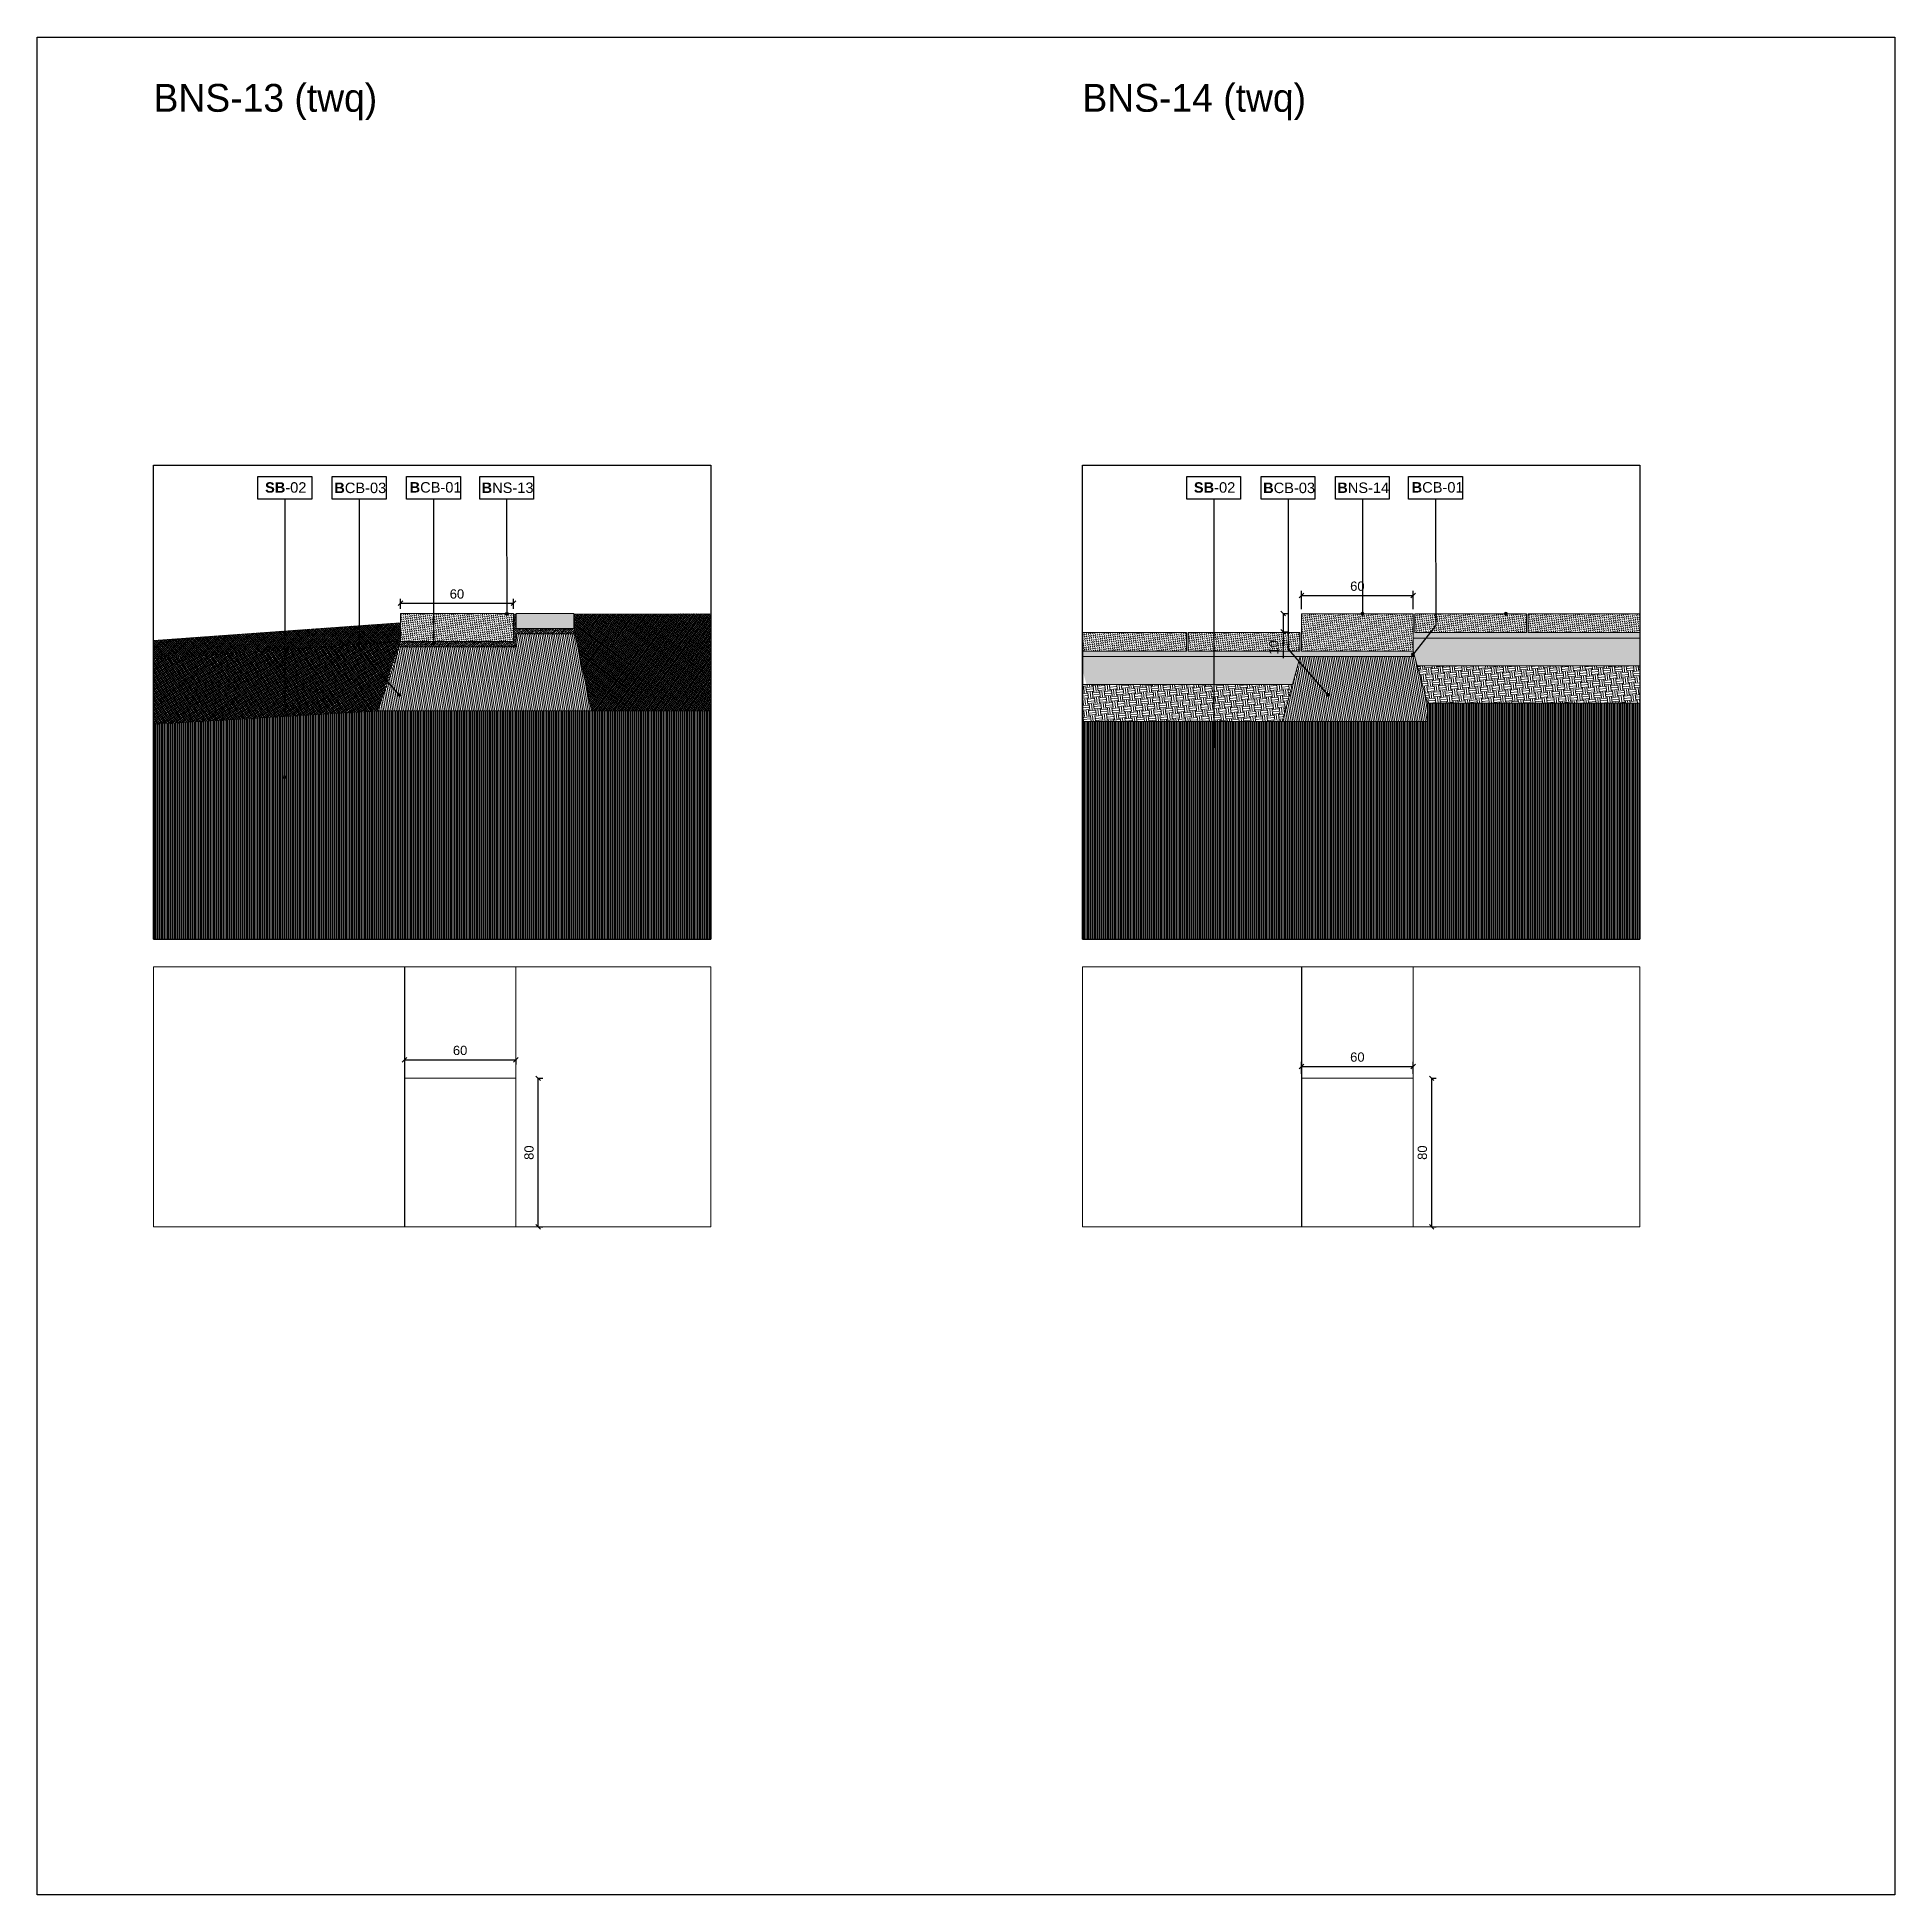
# Model space of a CAD drawing. Header units: metres. Extents: x -325 to 301, y -147 to 149.
# Drawn here: x 240.92 to 250.92, y 63.46 to 73.46 of the extents above; entities that cross this region are included whole.
import ezdxf

# ---------------------------------------------------------------- set-up
doc = ezdxf.new("R2010")
doc.units = ezdxf.units.M
doc.layers.get('Defpoints').update_dxf_attribs({"lineweight": 13})
doc.layers.add('-aux', color=50, linetype='Continuous', plot=False)
doc.layers.add('02-L-AUX', color=2, linetype='Continuous', plot=False)
for name, color, linetype, true_color in [('0-TX-1_25', 7, 'Continuous', 0x3f4f7f), ('3-TR-paviment fort', 7, 'Continuous', 0xd1d1d1), ('EIT_3 TR sorra', 7, 'Continuous', 0xd8ceb0)]:
    doc.layers.add(name, color=color, linetype=linetype, true_color=true_color)
for name, color, linetype, lineweight, true_color in [('02-L-Joints-Paviment_07_Natural Stone', 7, 'Continuous', 5, 0x998833), ('03-TR-Paviment_02_Sealed Gravel', 7, 'Continuous', 5, 0xd4be8c), ('03-TR-Paviment_08_Natural Stone Bleachers', 7, 'Continuous', 5, 0xafad9d), ('3-TR tot_u', 7, 'Continuous', 5, 0x787878)]:
    doc.layers.add(name, color=color, linetype=linetype, lineweight=lineweight, true_color=true_color)
for name, color, linetype in [('02-L-Stair-Terraces', 6, 'Continuous'), ('1-SECCIÓ', 1, 'Continuous'), ('A-KEYPLAN_HATCH', 7, 'Continuous'), ('A_TEXT_2', 7, 'Continuous'), ('EIT_0 Llegenda', 7, 'Continuous'), ('EIT_3 TR terra vegetal', 45, 'Continuous')]:
    doc.layers.add(name, color=color, linetype=linetype)
for name, color, linetype, lineweight in [('1-CM', 7, 'Continuous', 0), ('2-L-Projecció', 252, 'Continuous', 0), ('2-L-secció', 1, 'Continuous', 0), ('3-TR Formigó', 252, 'Continuous', 0), ('3-TR Seleccionat', 44, 'Continuous', 0), ('3-TR Tot-u', 37, 'Continuous', 0), ('3-TR-recebo', 252, 'Continuous', 0)]:
    doc.layers.add(name, color=color, linetype=linetype, lineweight=lineweight)
doc.styles.get("Standard").update_dxf_attribs({"font": 'arial.ttf'})
doc.styles.add('x-llegenda materials$0$ENGRAVERS', font='TT0586M.TTF')
doc.dimstyles.new('ISO-25', dxfattribs={"dimtxt": 0.1, "dimasz": 0.1, "dimexe": 0.1, "dimexo": 0.1, "dimgap": 0.1, "dimtad": 1, "dimdec": 0, "dimlfac": 100, "dimzin": 9, "dimtxsty": 'Standard', "dimblk": 'OBLIQUE', "dimcen": 0.1, "dimadec": 0, "dimazin": 0, "dimtfac": 1, "dimtdec": 0, "dimtmove": 0, "dimatfit": 3, "dimldrblk": 'OBLIQUE', "dimfxl": 1, "dimarcsym": 0})

msp = doc.modelspace()

# ---------------------------------------------------------------- texts
at = {"layer": 'EIT_0 Llegenda', "char_height": 0.15, "width": 19.2101, "attachment_point": 1, "style": 'x-llegenda materials$0$ENGRAVERS'}
for s, insert in [('BNS-13 (twq)', (241.549, 73.205)), ('BNS-14 (twq)', (246.549, 73.205))]:
    msp.add_mtext(s, dxfattribs=dict(at, insert=insert))

# ---------------------------------------------------------------- blocks, each defined once
blk = doc.blocks.new('hatch keyplan 2')
at = {"layer": 'A-KEYPLAN_HATCH'}
blk.add_lwpolyline([(0, 0.00548), (0.01287, 0.00548), (0.01287, 0), (0, 0)], close=True, dxfattribs=at)
blk = doc.blocks.new('hatch keyplan')
at = {"layer": 'A-KEYPLAN_HATCH'}
blk.add_blockref('hatch keyplan 2', (1.43058, 0.85215), dxfattribs=at)
blk = doc.blocks.new('SB-02')
at = {"layer": 'A-KEYPLAN_HATCH'}
blk.add_blockref('hatch keyplan', (-1.43058, -0.85215), dxfattribs=at)
at = {"layer": 'A_TEXT_2', "insert": (-0.0008, 0.00408), "char_height": 0.0025, "attachment_point": 1}
blk.add_mtext_dynamic_manual_height_columns('\\pi0.00249;{\\fArial|b1|i0|c0|p34;SB}-02', width=0.0145619, gutter_width=0.015, heights=[0], dxfattribs=at)
blk = doc.blocks.new('B-CB01')
at = {"layer": 'A-KEYPLAN_HATCH'}
blk.add_blockref('hatch keyplan', (-1.43058, -0.85215), dxfattribs=at)
at = {"layer": 'A_TEXT_2', "insert": (-0.0008, 0.00411), "char_height": 0.0025, "attachment_point": 1}
blk.add_mtext_dynamic_manual_height_columns('\\pi0.00152;{\\fArial|b1|i0|c0|p34;B}CB-01', width=0.0145619, gutter_width=0.015, heights=[0], dxfattribs=at)
blk = doc.blocks.new('_Oblique')
at = {"color": 0, "lineweight": -2}
blk.add_line((-0.5, -0.5), (0.5, 0.5), dxfattribs=at)
blk = doc.blocks.new('*D937')
at = {"layer": '0-TX-1_25', "color": 0, "lineweight": -2, "transparency": 16777216}
for p, q in [((242.899, 67.952), (242.899, 67.927)), ((242.899, 67.952), (243.499, 67.952)), ((243.499, 67.952), (243.499, 67.927))]:
    blk.add_line(p, q, dxfattribs=at)
at = {"layer": 'Defpoints', "color": 0, "transparency": 16777216}
for p in [(242.899, 67.952), (243.499, 67.952), (243.499, 67.952)]:
    blk.add_point(p, dxfattribs=at)
at = {"layer": '0-TX-1_25', "color": 0, "lineweight": -2, "transparency": 16777216, "xscale": 0.025, "yscale": 0.025, "zscale": 0.025, "rotation": 180}
blk.add_blockref('_Oblique', (242.899, 67.952), dxfattribs=at)
at = {"layer": '0-TX-1_25', "color": 0, "lineweight": -2, "transparency": 16777216, "xscale": 0.025, "yscale": 0.025, "zscale": 0.025}
blk.add_blockref('_Oblique', (243.499, 67.952), dxfattribs=at)
at = {"layer": '0-TX-1_25', "color": 0, "transparency": 16777216, "insert": (243.199, 68.002), "char_height": 0.05, "width": 0.05195, "attachment_point": 5}
blk.add_mtext('60', dxfattribs=at)
blk = doc.blocks.new('*D938')
at = {"layer": '0-TX-1_25', "color": 0, "lineweight": -2, "transparency": 16777216}
for p, q in [((243.62, 67.852), (243.645, 67.852)), ((243.62, 67.052), (243.62, 67.852)), ((243.62, 67.052), (243.645, 67.052))]:
    blk.add_line(p, q, dxfattribs=at)
at = {"layer": 'Defpoints', "color": 0, "transparency": 16777216}
for p in [(243.62, 67.852), (243.62, 67.852), (243.62, 67.052)]:
    blk.add_point(p, dxfattribs=at)
at = {"layer": '0-TX-1_25', "color": 0, "lineweight": -2, "transparency": 16777216, "xscale": 0.025, "yscale": 0.025, "zscale": 0.025}
for p, rotation in [((243.62, 67.852), 90), ((243.62, 67.052), 270)]:
    blk.add_blockref('_Oblique', p, dxfattribs=dict(at, rotation=rotation))
at = {"layer": '0-TX-1_25', "color": 0, "transparency": 16777216, "insert": (243.57, 67.452), "char_height": 0.05, "attachment_point": 5, "rotation": 90}
blk.add_mtext('80', dxfattribs=at)
blk = doc.blocks.new('B-CB03')
at = {"layer": 'A-KEYPLAN_HATCH'}
blk.add_blockref('hatch keyplan', (-1.43058, -0.85215), dxfattribs=at)
at = {"layer": 'A_TEXT_2', "insert": (-0.0008, 0.00398), "char_height": 0.0025, "attachment_point": 1}
blk.add_mtext_dynamic_manual_height_columns('\\pi0.00128;{\\fArial|b1|i0|c0|p34;B}CB-03', width=0.0145619, gutter_width=0.015, heights=[0], dxfattribs=at)
blk = doc.blocks.new('POINT')
at = {"layer": '0-TX-1_25'}
h = blk.add_hatch(dxfattribs=at)
h.set_pattern_fill('ANGLE', color=256)
h.set_pattern_definition([(0, (-83.747, -12.726), (0, 6.985), [5.08, -1.905]), (90, (-83.747, -12.726), (-6.985, 4e-16), [5.08, -1.905])])
edge = h.paths.add_edge_path()
edge.add_arc((0, 0), 0.0075, 0, 360)
h = blk.add_hatch(color=256, dxfattribs=at)
h.dxf.hatch_style = 1
edge = h.paths.add_edge_path()
edge.add_arc((0, 0), 0.0075, 0, 360)
blk.add_circle((0, 0), 0.0075, dxfattribs=at)
blk = doc.blocks.new('*D939')
at = {"layer": '0-TX-1_25', "color": 0, "lineweight": -2, "transparency": 16777216}
for p, q in [((242.878, 70.379), (242.878, 70.434)), ((242.878, 70.409), (243.486, 70.409)), ((243.486, 70.379), (243.486, 70.434))]:
    blk.add_line(p, q, dxfattribs=at)
at = {"layer": 'Defpoints', "color": 0, "transparency": 16777216}
for p in [(243.486, 70.409), (242.878, 70.354), (243.486, 70.354, 0)]:
    blk.add_point(p, dxfattribs=at)
at = {"layer": '0-TX-1_25', "color": 0, "lineweight": -2, "transparency": 16777216, "xscale": 0.025, "yscale": 0.025, "zscale": 0.025, "rotation": 180}
blk.add_blockref('_Oblique', (242.878, 70.409), dxfattribs=at)
at = {"layer": '0-TX-1_25', "color": 0, "lineweight": -2, "transparency": 16777216, "xscale": 0.025, "yscale": 0.025, "zscale": 0.025}
blk.add_blockref('_Oblique', (243.486, 70.409), dxfattribs=at)
at = {"layer": '0-TX-1_25', "color": 0, "transparency": 16777216, "insert": (243.182, 70.459), "char_height": 0.05, "attachment_point": 5}
blk.add_mtext('60', dxfattribs=at)
blk = doc.blocks.new('BNS-13')
at = {"layer": 'A-KEYPLAN_HATCH', "xscale": 0.7124947396918078, "yscale": 0.7124947396918078, "zscale": 0.7124947396918078}
blk.add_blockref('hatch keyplan', (-1.01928, -0.60715), dxfattribs=at)
at = {"layer": 'A_TEXT_2', "insert": (0.00031, 0.00286), "char_height": 0.0017812, "attachment_point": 1}
blk.add_mtext_dynamic_manual_height_columns('{\\fArial|b1|i0|c0|p34;B}NS-13', width=0.0103753, gutter_width=0.01069, heights=[0], dxfattribs=at)
blk = doc.blocks.new('*D940')
at = {"layer": '0-TX-1_25', "color": 0, "lineweight": -2, "transparency": 16777216}
for p, q in [((248.429, 67.852), (248.454, 67.852)), ((248.429, 67.052), (248.429, 67.852)), ((248.429, 67.052), (248.454, 67.052))]:
    blk.add_line(p, q, dxfattribs=at)
at = {"layer": 'Defpoints', "color": 0, "transparency": 16777216}
for p in [(248.429, 67.852), (248.429, 67.852), (248.429, 67.052)]:
    blk.add_point(p, dxfattribs=at)
at = {"layer": '0-TX-1_25', "color": 0, "lineweight": -2, "transparency": 16777216, "xscale": 0.025, "yscale": 0.025, "zscale": 0.025}
for p, rotation in [((248.429, 67.852), 90), ((248.429, 67.052), 270)]:
    blk.add_blockref('_Oblique', p, dxfattribs=dict(at, rotation=rotation))
at = {"layer": '0-TX-1_25', "color": 0, "transparency": 16777216, "insert": (248.379, 67.452), "char_height": 0.05, "attachment_point": 5, "rotation": 90}
blk.add_mtext('80', dxfattribs=at)
blk = doc.blocks.new('*D941')
at = {"layer": '0-TX-1_25', "color": 0, "lineweight": -2, "transparency": 16777216}
for p, q in [((247.629, 70.355), (247.654, 70.355)), ((247.629, 70.355), (247.629, 70.255)), ((247.629, 70.255), (247.654, 70.255)), ((247.629, 70.255), (247.629, 70.114))]:
    blk.add_line(p, q, dxfattribs=at)
at = {"layer": 'Defpoints', "color": 0, "transparency": 16777216}
for p in [(247.629, 70.355), (247.629, 70.255), (247.629, 70.255)]:
    blk.add_point(p, dxfattribs=at)
at = {"layer": '0-TX-1_25', "color": 0, "lineweight": -2, "transparency": 16777216, "xscale": 0.025, "yscale": 0.025, "zscale": 0.025}
for p, rotation in [((247.629, 70.355), 90), ((247.629, 70.255), 270)]:
    blk.add_blockref('_Oblique', p, dxfattribs=dict(at, rotation=rotation))
at = {"layer": '0-TX-1_25', "color": 0, "transparency": 16777216, "insert": (247.579, 70.172), "char_height": 0.05, "attachment_point": 5, "rotation": 90}
blk.add_mtext('10', dxfattribs=at)
blk = doc.blocks.new('*D942')
at = {"layer": '0-TX-1_25', "color": 0, "lineweight": -2, "transparency": 16777216}
for p, q in [((247.729, 70.377), (247.729, 70.476)), ((247.729, 70.451), (248.329, 70.451)), ((248.329, 70.377), (248.329, 70.476))]:
    blk.add_line(p, q, dxfattribs=at)
at = {"layer": 'Defpoints', "color": 0, "transparency": 16777216}
for p in [(248.329, 70.451), (247.729, 70.352), (248.329, 70.352)]:
    blk.add_point(p, dxfattribs=at)
at = {"layer": '0-TX-1_25', "color": 0, "lineweight": -2, "transparency": 16777216, "xscale": 0.025, "yscale": 0.025, "zscale": 0.025, "rotation": 180}
blk.add_blockref('_Oblique', (247.729, 70.451), dxfattribs=at)
at = {"layer": '0-TX-1_25', "color": 0, "lineweight": -2, "transparency": 16777216, "xscale": 0.025, "yscale": 0.025, "zscale": 0.025}
blk.add_blockref('_Oblique', (248.329, 70.451), dxfattribs=at)
at = {"layer": '0-TX-1_25', "color": 0, "transparency": 16777216, "insert": (248.029, 70.501), "char_height": 0.05, "attachment_point": 5}
blk.add_mtext('60', dxfattribs=at)
blk = doc.blocks.new('*D943')
at = {"layer": '0-TX-1_25', "color": 0, "lineweight": -2, "transparency": 16777216}
for p, q in [((247.729, 67.877), (247.729, 67.94)), ((247.729, 67.915), (248.329, 67.915)), ((248.329, 67.877), (248.329, 67.94))]:
    blk.add_line(p, q, dxfattribs=at)
at = {"layer": 'Defpoints', "color": 0, "transparency": 16777216}
for p in [(248.329, 67.915), (247.729, 67.852), (248.329, 67.852)]:
    blk.add_point(p, dxfattribs=at)
at = {"layer": '0-TX-1_25', "color": 0, "lineweight": -2, "transparency": 16777216, "xscale": 0.025, "yscale": 0.025, "zscale": 0.025, "rotation": 180}
blk.add_blockref('_Oblique', (247.729, 67.915), dxfattribs=at)
at = {"layer": '0-TX-1_25', "color": 0, "lineweight": -2, "transparency": 16777216, "xscale": 0.025, "yscale": 0.025, "zscale": 0.025}
blk.add_blockref('_Oblique', (248.329, 67.915), dxfattribs=at)
at = {"layer": '0-TX-1_25', "color": 0, "transparency": 16777216, "insert": (248.029, 67.966), "char_height": 0.05, "attachment_point": 5}
blk.add_mtext('60', dxfattribs=at)
blk = doc.blocks.new('BNS.14')
at = {"layer": 'A-KEYPLAN_HATCH', "xscale": 0.7124947396918078, "yscale": 0.7124947396918078, "zscale": 0.7124947396918078}
blk.add_blockref('hatch keyplan', (-1.01928, -0.60715), dxfattribs=at)
at = {"layer": 'A_TEXT_2', "insert": (0.00031, 0.00286), "char_height": 0.0017812, "attachment_point": 1}
blk.add_mtext_dynamic_manual_height_columns('{\\fArial|b1|i0|c0|p34;B}NS-14', width=0.0103753, gutter_width=0.01069, heights=[0], dxfattribs=at)

# ---------------------------------------------------------------- dimensions: what is measured, and where the dimension line sits
at = {"layer": '0-TX-1_25'}
for base, p1, p2, picture, middle in [((248.329, 70.451), (247.729, 70.352), (248.329, 70.352), '*D942', (248.029, 70.501)), ((248.329, 67.915), (247.729, 67.852), (248.329, 67.852), '*D943', (248.029, 67.966))]:
    dim = msp.add_linear_dim(base=base, p1=p1, p2=p2, dimstyle='ISO-25', override={"dimtxt": 0.05, "dimasz": 0.025, "dimexe": 0.025, "dimexo": 0.025, "dimgap": 0.025, "dimblk1": 'Oblique', "dimblk2": 'Oblique', "dimsah": 1, "dimfxl": 0.1, "dimfxlon": 1, "dimarcsym": 1}, dxfattribs=at)
    dim.commit()
    dim.dimension.update_dxf_attribs({"geometry": picture, "text_midpoint": middle})
for base, p1, p2, picture, middle in [((243.486, 70.409), (242.878, 70.354), (243.486, 70.354, 0), '*D939', (243.182, 70.459)), ((243.499, 67.952), (242.899, 67.952), (243.499, 67.952), '*D937', (243.199, 68.002))]:
    dim = msp.add_linear_dim(base=base, p1=p1, p2=p2, text='60', dimstyle='ISO-25', override={"dimtxt": 0.05, "dimasz": 0.025, "dimexe": 0.025, "dimexo": 0.025, "dimgap": 0.025, "dimblk1": 'Oblique', "dimblk2": 'Oblique', "dimsah": 1, "dimfxl": 0.1, "dimfxlon": 1, "dimarcsym": 1}, dxfattribs=at)
    dim.commit()
    dim.dimension.update_dxf_attribs({"geometry": picture, "text_midpoint": middle})
for base, p1, p2, picture, middle in [((247.629, 70.255), (247.629, 70.355), (247.629, 70.255), '*D941', (247.579, 70.172)), ((243.62, 67.852), (243.62, 67.052), (243.62, 67.852), '*D938', (243.57, 67.452)), ((248.429, 67.852), (248.429, 67.052), (248.429, 67.852), '*D940', (248.379, 67.452))]:
    dim = msp.add_linear_dim(base=base, p1=p1, p2=p2, angle=90, dimstyle='ISO-25', override={"dimtxt": 0.05, "dimasz": 0.025, "dimexe": 0.025, "dimexo": 0.025, "dimgap": 0.025, "dimblk1": 'Oblique', "dimblk2": 'Oblique', "dimsah": 1, "dimfxl": 0.1, "dimfxlon": 1, "dimarcsym": 1}, dxfattribs=at)
    dim.commit()
    dim.dimension.update_dxf_attribs({"geometry": picture, "text_midpoint": middle})

# ---------------------------------------------------------------- hatches: boundary and pattern name
at = {"layer": '03-TR-Paviment_02_Sealed Gravel'}
h = msp.add_hatch(dxfattribs=at)
h.set_pattern_fill('_USER', color=256, scale=0.008, angle=234.1752, style=0, double=1, pattern_type=0)
h.set_pattern_definition([(234.17524389634, (419711.089566, 4594371.2788515), (0.006486487979183, -0.004682464489553), []), (324.17524389634, (419711.089566, 4594371.2788515), (0.004682464489553, 0.006486487979183), [])])
h.paths.add_polyline_path([(243.907, 69.83), (243.817, 70.244), (243.811, 70.35), (244.549, 70.352), (244.549, 69.83)])
at = {"layer": '03-TR-Paviment_08_Natural Stone Bleachers', "extrusion": (-4.31295e-06, 1.2847e-09, 1)}
h = msp.add_hatch(dxfattribs=at)
h.set_pattern_fill('DASH', color=256, scale=0.00261084836, angle=233, style=0, double=1)
h.paths.add_polyline_path([(242.878, 70.354), (242.878, 70.204), (243.486, 70.204), (243.486, 70.354)])
at = {"layer": '03-TR-Paviment_08_Natural Stone Bleachers'}
h = msp.add_hatch(dxfattribs=at)
h.set_pattern_fill('DASH', color=256, scale=0.00261084836, angle=233, style=0, double=1)
h.paths.add_polyline_path([(248.329, 70.152), (248.329, 70.352), (247.729, 70.352), (247.729, 70.152)])
h = msp.add_hatch(dxfattribs=at)
h.set_pattern_fill('DASH', color=256, scale=0.00261084836, angle=233, style=0, double=1)
h.paths.add_polyline_path([(248.939, 70.252), (248.939, 70.352), (248.339, 70.352), (248.339, 70.252)])
h = msp.add_hatch(dxfattribs=at)
h.set_pattern_fill('DASH', color=256, scale=0.00261084836, angle=233, style=0, double=1)
h.paths.add_polyline_path([(249.549, 70.252), (249.549, 70.352), (248.949, 70.352), (248.949, 70.252)])
h = msp.add_hatch(dxfattribs=at)
h.set_pattern_fill('DASH', color=256, scale=0.002611, angle=233, style=0, double=1)
h.set_pattern_definition([(233, (139.2538435, 38.613596), (0.0016315323, -0.0116089556), [0.0082894435, -0.0082894435])])
h.paths.add_polyline_path([(246.549, 70.252), (246.549, 70.152), (247.109, 70.152), (247.109, 70.252)])
h = msp.add_hatch(dxfattribs=at)
h.set_pattern_fill('DASH', color=256, scale=0.00261084836, angle=233, style=0, double=1)
h.paths.add_polyline_path([(247.719, 70.152), (247.719, 70.252), (247.119, 70.252), (247.119, 70.152)])
at = {"layer": '3-TR Formigó'}
h = msp.add_hatch(dxfattribs=at)
h.set_pattern_fill('ANSI31', color=256, scale=0.003, angle=234.1746, style=0)
h.set_pattern_definition([(279.1746, (243.048252, 70.073813), (0.00940315, 0.0015187), [])])
h.paths.add_polyline_path([(243.817, 70.244), (243.501, 70.244), (243.501, 70.174), (242.87, 70.175), (242.843, 70.074), (242.755, 69.83), (243.907, 69.83)])
h = msp.add_hatch(dxfattribs=at)
h.set_pattern_fill('ANSI31', color=256, scale=0.003, angle=234.1752, style=0)
h.set_pattern_definition([(279.1752, (247.700956, 69.650811), (0.00940313, 0.00151881), [])])
h.paths.add_polyline_path([(247.625, 69.772), (248.406, 69.772), (248.406, 69.872), (248.337, 70.122), (247.721, 70.122)])
at = {"layer": '3-TR Seleccionat'}
h = msp.add_hatch(dxfattribs=at)
h.set_pattern_fill('ANSI31', color=256, scale=0.002, angle=45, style=0)
h.set_pattern_definition([(90, (206.0504134, 16.56044), (-0.00635, 0), [])])
h.paths.add_polyline_path([(241.548, 68.602), (244.549, 68.602), (244.549, 69.83), (242.755, 69.83), (241.541, 69.758)])
h = msp.add_hatch(dxfattribs=at)
h.set_pattern_fill('ANSI31', color=256, scale=0.002, angle=225, style=0)
h.set_pattern_definition([(270, (246.3976476, 69.409265), (0.00635, -2e-18), [])])
h.paths.add_polyline_path([(246.549, 68.602), (249.549, 68.602), (249.549, 69.872), (248.406, 69.872), (248.406, 69.772), (246.549, 69.772)])
at = {"layer": '3-TR Tot-u'}
h = msp.add_hatch(dxfattribs=at)
h.set_pattern_fill('EARTH', color=256, scale=0.005, angle=-84.0741)
h.set_pattern_definition([(275.925852, (141.40025, 38.713596), (0.034858251, -0.028302426), [0.03175, -0.03175]), (275.925852, (141.41209, 38.714825), (0.034858251, -0.028302426), [0.03175, -0.03175]), (275.925852, (141.423934, 38.716055), (0.034858251, -0.028302426), [0.03175, -0.03175]), (5.925852, (141.42829, 38.712517), (0.028302426, 0.034858251), [0.03175, -0.03175]), (5.925852, (141.42952, 38.700674), (0.028302426, 0.034858251), [0.03175, -0.03175]), (5.925852, (141.43075, 38.688832), (0.028302426, 0.034858251), [0.03175, -0.03175])])
h.paths.add_polyline_path([(248.351, 70.072), (248.406, 69.872), (249.549, 69.872), (249.549, 70.072)])
h = msp.add_hatch(dxfattribs=at)
h.set_pattern_fill('EARTH', color=256, scale=0.005, angle=-84.0741)
h.set_pattern_definition([(275.925852, (139.543724, 38.613596), (0.034858251, -0.028302426), [0.03175, -0.03175]), (275.925852, (139.555566, 38.614825), (0.034858251, -0.028302426), [0.03175, -0.03175]), (275.925852, (139.56741, 38.616055), (0.034858251, -0.028302426), [0.03175, -0.03175]), (5.925852, (139.571766, 38.612517), (0.028302426, 0.034858251), [0.03175, -0.03175]), (5.925852, (139.572995, 38.600674), (0.028302426, 0.034858251), [0.03175, -0.03175]), (5.925852, (139.574225, 38.588832), (0.028302426, 0.034858251), [0.03175, -0.03175])])
h.paths.add_polyline_path([(246.549, 69.972), (246.549, 69.772), (247.625, 69.772), (247.68, 69.972)])
at = {"layer": '3-TR tot_u'}
h = msp.add_hatch(dxfattribs=at)
h.set_pattern_fill('AR-CONC', color=256, scale=0.00025, angle=92.9928)
h.set_pattern_definition([(142.992814, (141.345588, 38.713596), (0.001601339, 0.045692094), [0.0047625, -0.0523875]), (87.992814, (141.34559, 38.713596), (-0.047239044, -0.011292642), [0.00381, -0.041910146]), (193.44426, (141.34572, 38.717404), (-0.045637704, 0.034399452), [0.004047502, -0.044522561]), (139.177014, (141.332905, 38.712933), (0.00695794, 0.068226093), [0.00714375, -0.07858125]), (189.62837, (141.333485, 38.71862), (-0.064870924, 0.05604051), [0.006071256, -0.0667839]), (84.176966, (141.332905, 38.71293), (-0.064870924, 0.05604051), [0.00571499, -0.062864933]), (113.992814, (141.335744, 38.71944), (0.023552455, 0.039186736), [0.0047625, -0.0523875]), (58.992814, (141.335744, 38.71944), (-0.04679087, 0.013025288), [0.00381, -0.04191]), (164.44426, (141.337707, 38.722706), (-0.023238414, 0.052212023), [0.004047502, -0.044522484]), (130.492814, (141.345588, 38.713596), (-0.021150243, -0.000332572), [0, -0.041402, 0, -0.042545, 0, -0.04206875]), (100.492814, (141.345588, 38.713596), (-0.02588316, 0.0153745068), [0, -0.024257, 0, -0.0404495, 0, -0.01603375]), (60.492814, (141.346327, 38.699455), (-0.0003395879, 0.033926191), [0, -0.015875, 0, -0.04953, 0, -0.0657225]), (50.492814, (141.34666, 38.693114), (-0.0082814355, 0.036649903), [0, -0.0206375, 0, -0.032893, 0, -0.0466725])])
h.paths.add_polyline_path([(248.329, 70.222), (248.329, 70.152), (248.351, 70.072), (249.549, 70.072), (249.549, 70.222)])
h = msp.add_hatch(dxfattribs=at)
h.set_pattern_fill('AR-CONC', color=256, scale=0.00025, angle=92.9928)
h.set_pattern_definition([(142.992814, (139.565588, 38.61361), (0.001601339, 0.045692094), [0.0047625, -0.0523875]), (87.992814, (139.56559, 38.61361), (-0.047239044, -0.011292642), [0.00381, -0.041910146]), (193.44426, (139.56572, 38.617418), (-0.045637704, 0.034399452), [0.004047502, -0.044522561]), (139.177014, (139.552905, 38.612947), (0.00695794, 0.068226093), [0.00714375, -0.07858125]), (189.62837, (139.553485, 38.61863), (-0.064870924, 0.05604051), [0.006071256, -0.0667839]), (84.176966, (139.552905, 38.61295), (-0.064870924, 0.05604051), [0.00571499, -0.062864933]), (113.992814, (139.555744, 38.619454), (0.023552455, 0.039186736), [0.0047625, -0.0523875]), (58.992814, (139.555744, 38.619454), (-0.04679087, 0.013025288), [0.00381, -0.04191]), (164.44426, (139.557707, 38.62272), (-0.023238414, 0.052212023), [0.004047502, -0.044522484]), (130.492814, (139.565588, 38.61361), (-0.021150243, -0.000332572), [0, -0.041402, 0, -0.042545, 0, -0.04206875]), (100.492814, (139.565588, 38.61361), (-0.02588316, 0.0153745068), [0, -0.024257, 0, -0.0404495, 0, -0.01603375]), (60.492814, (139.566327, 38.599469), (-0.0003395879, 0.033926191), [0, -0.015875, 0, -0.04953, 0, -0.0657225]), (50.492814, (139.56666, 38.593127), (-0.0082814355, 0.036649903), [0, -0.0206375, 0, -0.032893, 0, -0.0466725])])
h.paths.add_polyline_path([(246.549, 70.122), (246.549, 70.052), (246.571, 69.972), (247.68, 69.972), (247.721, 70.122)])
at = {"layer": '3-TR-paviment fort', "extrusion": (-4.31295e-06, 1.2847e-09, 1)}
msp.add_hatch(color=256, dxfattribs=at).paths.add_polyline_path([(243.811, 70.354), (243.811, 70.274), (243.501, 70.274), (243.501, 70.354)])
at = {"layer": '3-TR-recebo'}
h = msp.add_hatch(dxfattribs=at)
h.set_pattern_fill('_USER', color=256, scale=0.008, angle=229.8686, style=0, double=1, pattern_type=0)
h.set_pattern_definition([(229.8686, (241.862167, 71.055778), (0.006116544, -0.005156344), []), (319.8686, (241.862167, 71.055778), (0.005156344, 0.006116544), [])])
h.paths.add_polyline_path([(242.878, 70.266), (242.878, 70.204), (242.439, 70.172), (241.549, 70.109), (241.549, 70.208), (241.747, 70.223), (242.415, 70.271), (242.878, 70.304)])
at = {"layer": 'EIT_3 TR sorra'}
h = msp.add_hatch(dxfattribs=at)
h.set_pattern_fill('ANSI36', color=256, scale=0.0025515109, angle=-0.56745428, style=0, double=1)
h.paths.add_polyline_path([(243.486, 70.244), (243.486, 70.354), (243.501, 70.354), (243.501, 70.274), (243.811, 70.274), (243.817, 70.245), (243.501, 70.244), (243.501, 70.174), (242.87, 70.175), (242.878, 70.204), (243.486, 70.204)])
h = msp.add_hatch(dxfattribs=at)
h.set_pattern_fill('ANSI36', color=256, scale=0.002552, angle=-0.5675, style=0, double=1)
h.set_pattern_definition([(44.43255, (242.243484, 74.616036), (0.004452031, 0.015709518), [0.020252618, -0.004050524, 0, -0.004050524])])
h.paths.add_polyline_path([(248.329, 70.352), (248.329, 70.222), (249.549, 70.222), (249.549, 70.252), (248.949, 70.252), (248.949, 70.352), (248.939, 70.352), (248.939, 70.252), (248.339, 70.252), (248.339, 70.352)])
h = msp.add_hatch(dxfattribs=at)
h.set_pattern_fill('ANSI36', color=256, scale=0.002552, angle=-0.5675, style=0, double=1)
h.set_pattern_definition([(44.43255, (241.031683, 74.516036), (0.004452031, 0.015709518), [0.020252618, -0.004050524, 0, -0.004050524])])
h.paths.add_polyline_path([(246.549, 70.152), (246.549, 70.122), (248.337, 70.122), (248.329, 70.152), (247.729, 70.152), (247.729, 70.252), (247.719, 70.252), (247.719, 70.152), (247.119, 70.152), (247.119, 70.252), (247.109, 70.252), (247.109, 70.152)])
at = {"layer": 'EIT_3 TR terra vegetal'}
h = msp.add_hatch(dxfattribs=at)
h.set_pattern_fill('_USER', color=256, scale=0.01, angle=36.7372, style=0, double=1, pattern_type=0)
h.set_pattern_definition([(36.73715769407, (1075624.061365, 4486395.151291), (-0.005981449920947, 0.008013879013512), []), (126.73715769407, (1075624.061365, 4486395.151291), (-0.008013879013512, -0.005981449920947), [])])
h.paths.add_polyline_path([(241.549, 69.758), (241.549, 70.108), (242.878, 70.204), (242.755, 69.83)])

# ---------------------------------------------------------------- linework, layer by layer
at = {"layer": '-aux'}
msp.add_lwpolyline([(240.922, 73.457), (250.922, 73.457), (250.922, 63.457), (240.922, 63.457)], close=True, dxfattribs=at)
for points in [[(241.549, 68.602), (241.549, 71.152), (244.549, 71.152), (244.549, 68.602)], [(246.549, 68.602), (246.549, 71.152), (249.549, 71.152), (249.549, 68.602)]]:
    msp.add_lwpolyline(points, dxfattribs=at)
at = {"layer": '0-TX-1_25'}
for points in [[(242.256, 70.969), (242.256, 69.474)], [(242.656, 70.969), (242.656, 70.162), (242.87, 69.916)], [(243.056, 70.969), (243.055, 70.189)], [(243.449, 70.969), (243.451, 70.352)], [(247.256, 70.969), (247.256, 69.64)], [(247.656, 70.969), (247.656, 70.162), (247.87, 69.916)], [(248.056, 70.969), (248.056, 70.352)], [(248.449, 70.969), (248.451, 70.287)], [(248.333, 70.137), (248.451, 70.287)]]:
    msp.add_lwpolyline(points, dxfattribs=at)
at = {"layer": '02-L-AUX'}
for points in [[(241.549, 68.602), (244.549, 68.602)], [(246.549, 68.602), (249.549, 68.602)]]:
    msp.add_lwpolyline(points, dxfattribs=at)
at = {"layer": '02-L-Joints-Paviment_07_Natural Stone'}
for points in [[(242.899, 67.852), (243.499, 67.852)], [(247.729, 67.852), (248.329, 67.852)]]:
    msp.add_lwpolyline(points, dxfattribs=at)
at = {"layer": '02-L-Stair-Terraces'}
for points in [[(242.899, 68.452), (242.899, 67.052)], [(247.729, 68.452), (247.729, 67.052)]]:
    msp.add_lwpolyline(points, dxfattribs=at)
at = {"layer": '1-CM'}
for points in [[(241.549, 70.108), (242.878, 70.204), (242.878, 70.266), (242.878, 70.304), (241.549, 70.208)], [(248.329, 70.222), (249.549, 70.222)], [(242.87, 70.175), (243.501, 70.174)], [(246.549, 70.122), (247.721, 70.122)], [(247.68, 69.972), (247.721, 70.122)], [(247.721, 70.122), (248.337, 70.122)], [(248.329, 70.152), (248.406, 69.872), (248.406, 69.772)], [(248.351, 70.072), (249.549, 70.072)], [(246.549, 69.972), (247.68, 69.972)], [(247.625, 69.772), (247.68, 69.972)], [(242.755, 69.83), (241.549, 69.758)], [(242.755, 69.83), (241.549, 69.758)], [(243.907, 69.83), (242.755, 69.83)], [(248.406, 69.872), (249.549, 69.872)], [(246.549, 69.772), (248.406, 69.772)]]:
    msp.add_lwpolyline(points, dxfattribs=at)
at = {"layer": '1-CM', "extrusion": (-4.31295e-06, 1.2847e-09, 1), "elevation": -0.001}
for points in [[(242.878, 70.354), (242.878, 70.204), (243.486, 70.204), (243.486, 70.354)], [(243.811, 70.274), (243.501, 70.274), (243.501, 70.354), (243.811, 70.354)]]:
    msp.add_lwpolyline(points, close=True, dxfattribs=at)
at = {"layer": '1-CM'}
for points in [[(243.907, 69.83), (243.817, 70.244), (243.811, 70.35), (244.549, 70.352), (244.549, 69.83)], [(248.329, 70.352), (248.329, 70.152), (247.729, 70.152), (247.729, 70.352)], [(248.339, 70.352), (248.939, 70.352), (248.939, 70.252), (248.339, 70.252)], [(248.949, 70.352), (249.549, 70.352), (249.549, 70.252), (248.949, 70.252)], [(246.549, 70.252), (247.109, 70.252), (247.109, 70.152), (246.549, 70.152)], [(247.119, 70.252), (247.719, 70.252), (247.719, 70.152), (247.119, 70.152)]]:
    msp.add_lwpolyline(points, close=True, dxfattribs=at)
for points, elevation in [([(242.87, 70.175), (242.878, 70.204)], 0), ([(242.755, 69.83), (242.843, 70.074)], 0.006)]:
    msp.add_lwpolyline(points, dxfattribs=dict(at, elevation=elevation))
at = {"layer": '1-CM', "extrusion": (-4.31295e-06, 1.2847e-09, 1), "elevation": -0.001}
for points in [[(243.806, 70.274), (243.501, 70.274)], [(243.817, 70.244), (243.501, 70.244)], [(242.843, 70.074), (242.87, 70.175)]]:
    msp.add_lwpolyline(points, dxfattribs=at)
at = {"layer": '1-CM'}
msp.add_polyline3d([(243.854, 70.074, 0), (243.817, 70.244, 0), (243.501, 70.244, 0), (243.501, 70.174, 0)], dxfattribs=at)
at = {"layer": '1-SECCIÓ'}
for p, q in [((244.549, 70.352), (244.549, 68.602)), ((249.549, 70.352), (249.549, 68.602)), ((246.549, 70.209), (246.549, 68.602)), ((241.549, 70.032), (241.549, 68.602))]:
    msp.add_line(p, q, dxfattribs=at)
for points in [[(249.549, 70.352), (249.549, 69.152)], [(246.549, 70.252), (246.549, 69.152)]]:
    msp.add_lwpolyline(points, dxfattribs=at)
at = {"layer": '2-L-Projecció', "ltscale": 0.25}
for points in [[(243.499, 68.452), (243.499, 67.052)], [(248.329, 68.452), (248.329, 67.052)]]:
    msp.add_lwpolyline(points, dxfattribs=at)
at = {"layer": '2-L-secció'}
msp.add_line((244.549, 70.352), (244.549, 68.602), dxfattribs=at)
for points in [[(241.549, 68.452), (244.549, 68.452), (244.549, 67.052), (241.549, 67.052)], [(246.549, 68.452), (249.549, 68.452), (249.549, 67.052), (246.549, 67.052)]]:
    msp.add_lwpolyline(points, close=True, dxfattribs=at)

# ---------------------------------------------------------------- block references
at = {"color": 244, "true_color": 0x991b1e}
for name, p, xscale, yscale, zscale in [('BNS-13', (243.305, 70.969), 31.57918051399534, 31.57918051399534, 31.57918051399534), ('BNS.14', (247.911, 70.969), 31.57918051399379, 31.57918051399379, 31.57918051399379)]:
    msp.add_blockref(name, p, dxfattribs=dict(at, xscale=xscale, yscale=yscale, zscale=zscale))
at = {"layer": '0-TX-1_25', "xscale": 22.5, "yscale": 22.5, "zscale": 22.5}
for name, p in [('SB-02', (242.111, 70.969)), ('B-CB03', (242.511, 70.969)), ('B-CB01', (242.911, 70.969)), ('SB-02', (247.111, 70.969)), ('B-CB03', (247.511, 70.969)), ('B-CB01', (248.305, 70.969))]:
    msp.add_blockref(name, p, dxfattribs=at)
at = {"layer": '0-TX-1_25'}
for p in [(243.451, 70.352), (243.055, 70.189), (242.87, 69.916), (242.256, 69.474)]:
    msp.add_blockref('POINT', p, dxfattribs=at)
at = {"layer": '0-TX-1_25', "xscale": -1, "rotation": 1.131780543641376}
for p in [(248.056, 70.352), (248.829, 70.352), (248.327, 70.134), (247.87, 69.916), (247.256, 69.64)]:
    msp.add_blockref('POINT', p, dxfattribs=at)

msp.set_redraw_order([(e.dxf.handle, doc.entitydb.next_handle()) for e in msp.query("TEXT MTEXT ATTDEF DIMENSION ARC_DIMENSION")])  # texts and dimensions are drawn at this point

doc.saveas('drawing.dxf')
